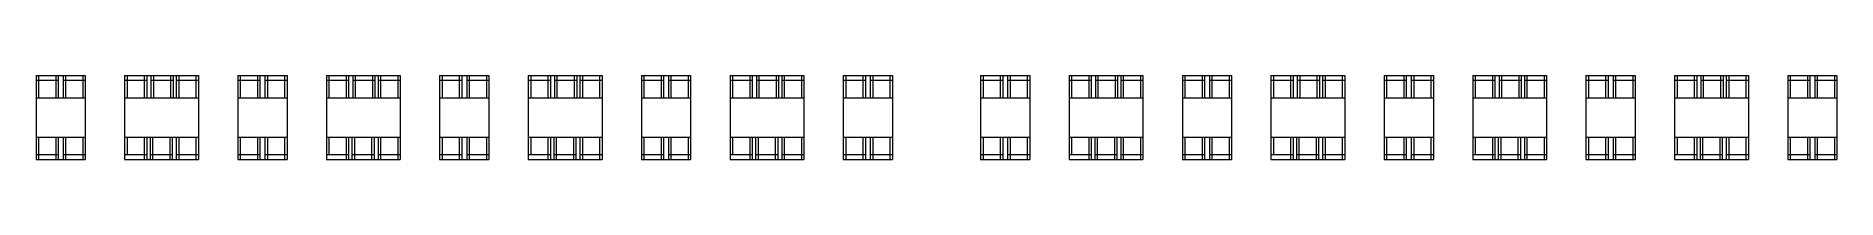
# Model space of a CAD drawing. Header units: inches. Extents: x 101 to 668, y -217 to 99.
# Drawn here: x 189.47 to 226.06, y 0.05 to 1.75 of the extents above; entities that cross this region are included whole.
import ezdxf

# ---------------------------------------------------------------- set-up
doc = ezdxf.new("R2010")
doc.units = ezdxf.units.IN
doc.header["$MEASUREMENT"] = 0
doc.layers.add('FUR', color=1, linetype='Continuous', lineweight=15)

msp = doc.modelspace()

# ---------------------------------------------------------------- linework, layer by layer
msp.add_line((193.56526, 0.04938), (193.56526, 0.04938))
at = {"layer": 'FUR', "lineweight": 20}
for p, q in [((189.46526, 1.74938), (189.46526, 1.29938)), ((189.46526, 1.74938), (189.91526, 1.74938)), ((189.46526, 1.74938), (190.46526, 1.74938)), ((189.91526, 1.64938), (189.46526, 1.64938)), ((189.46526, 1.49938), (189.46526, 1.29938)), ((189.51526, 1.74938), (189.51526, 1.29938)), ((189.86526, 1.74938), (189.86526, 1.29938)), ((189.91526, 1.74938), (189.91526, 1.29938)), ((190.01526, 1.74938), (190.46526, 1.74938)), ((190.01526, 1.74938), (190.01526, 1.29938)), ((190.46526, 1.64938), (190.01526, 1.64938)), ((190.01526, 1.49938), (190.01526, 1.29938)), ((190.06526, 1.74938), (190.06526, 1.29938)), ((190.41526, 1.74938), (190.41526, 1.29938)), ((190.46526, 1.74938), (190.46526, 1.29938)), ((190.46526, 1.74938), (190.46526, 0.49938)), ((191.26526, 1.74938), (191.26526, 0.49938)), ((191.26526, 1.74938), (191.26526, 1.29938)), ((191.26526, 1.74938), (191.71526, 1.74938)), ((191.26526, 1.74938), (192.76526, 1.74938)), ((191.71526, 1.64938), (191.26526, 1.64938)), ((191.26526, 1.49938), (191.26526, 1.29938)), ((191.31526, 1.74938), (191.31526, 1.29938)), ((191.66526, 1.74938), (191.66526, 1.29938)), ((191.71526, 1.74938), (191.71526, 1.29938)), ((191.7999, 1.74938), (191.7999, 1.29938)), ((192.2499, 1.64938), (191.7999, 1.64938)), ((191.7999, 1.49938), (191.7999, 1.29938)), ((191.8499, 1.74938), (191.8499, 1.29938)), ((191.91526, 1.74938), (192.36526, 1.74938)), ((192.1999, 1.74938), (192.1999, 1.29938)), ((192.2499, 1.74938), (192.2499, 1.29938)), ((192.31526, 1.74938), (192.31526, 1.29938)), ((192.76526, 1.64938), (192.31526, 1.64938)), ((192.36526, 1.74938), (192.36526, 1.29938)), ((192.71526, 1.74938), (192.71526, 1.29938)), ((192.76526, 1.74938), (192.76526, 0.04938)), ((192.76526, 1.74938), (192.76526, 1.29938)), ((193.56526, 1.74938), (193.56526, 0.04938)), ((193.56526, 1.74938), (194.01526, 1.74938)), ((193.56526, 1.74938), (194.56526, 1.74938)), ((194.01526, 1.64938), (193.56526, 1.64938)), ((193.61526, 1.74938), (193.61526, 1.29938)), ((193.96526, 1.74938), (193.96526, 1.29938)), ((194.01526, 1.74938), (194.01526, 1.29938)), ((194.11526, 1.74938), (194.56526, 1.74938)), ((194.11526, 1.74938), (194.11526, 1.29938)), ((194.56526, 1.64938), (194.11526, 1.64938)), ((194.11526, 1.49938), (194.11526, 1.29938)), ((194.16526, 1.74938), (194.16526, 1.29938)), ((194.51526, 1.74938), (194.51526, 1.29938)), ((194.56526, 1.74938), (194.56526, 1.29938)), ((194.56526, 1.74938), (194.56526, 0.49938)), ((195.36526, 1.74938), (195.36526, 0.49938)), ((195.36526, 1.74938), (195.36526, 1.29938)), ((195.36526, 1.74938), (195.81526, 1.74938)), ((195.36526, 1.74938), (196.86526, 1.74938)), ((195.81526, 1.64938), (195.36526, 1.64938)), ((195.36526, 1.49938), (195.36526, 1.29938)), ((195.41526, 1.74938), (195.41526, 1.29938)), ((195.76526, 1.74938), (195.76526, 1.29938)), ((195.81526, 1.74938), (195.81526, 1.29938)), ((195.8999, 1.74938), (195.8999, 1.29938)), ((196.3499, 1.64938), (195.8999, 1.64938)), ((195.8999, 1.49938), (195.8999, 1.29938)), ((195.9499, 1.74938), (195.9499, 1.29938)), ((196.01526, 1.74938), (196.46526, 1.74938)), ((196.2999, 1.74938), (196.2999, 1.29938)), ((196.3499, 1.74938), (196.3499, 1.29938)), ((196.41526, 1.74938), (196.41526, 1.29938)), ((196.86526, 1.64938), (196.41526, 1.64938)), ((196.46526, 1.74938), (196.46526, 1.29938)), ((196.81526, 1.74938), (196.81526, 1.29938)), ((196.86526, 1.74938), (196.86526, 0.04938)), ((196.86526, 1.74938), (196.86526, 1.29938)), ((197.66526, 1.74938), (197.66526, 0.04938)), ((197.66526, 1.74938), (198.11526, 1.74938)), ((197.66526, 1.74938), (198.66526, 1.74938)), ((198.11526, 1.64938), (197.66526, 1.64938)), ((197.71526, 1.74938), (197.71526, 1.29938)), ((198.06526, 1.74938), (198.06526, 1.29938)), ((198.11526, 1.74938), (198.11526, 1.29938)), ((198.21526, 1.74938), (198.66526, 1.74938)), ((198.21526, 1.74938), (198.21526, 1.29938)), ((198.66526, 1.64938), (198.21526, 1.64938)), ((198.21526, 1.49938), (198.21526, 1.29938)), ((198.26526, 1.74938), (198.26526, 1.29938)), ((198.61526, 1.74938), (198.61526, 1.29938)), ((198.66526, 1.74938), (198.66526, 1.29938)), ((198.66526, 1.74938), (198.66526, 0.49938)), ((199.46526, 1.74938), (199.46526, 0.49938)), ((199.46526, 1.74938), (199.46526, 1.29938)), ((199.46526, 1.74938), (199.91526, 1.74938)), ((199.46526, 1.74938), (200.96526, 1.74938)), ((199.91526, 1.64938), (199.46526, 1.64938)), ((199.46526, 1.49938), (199.46526, 1.29938)), ((199.51526, 1.74938), (199.51526, 1.29938)), ((199.86526, 1.74938), (199.86526, 1.29938)), ((199.91526, 1.74938), (199.91526, 1.29938)), ((199.9999, 1.74938), (199.9999, 1.29938)), ((200.4499, 1.64938), (199.9999, 1.64938)), ((199.9999, 1.49938), (199.9999, 1.29938)), ((200.0499, 1.74938), (200.0499, 1.29938)), ((200.11526, 1.74938), (200.56526, 1.74938)), ((200.3999, 1.74938), (200.3999, 1.29938)), ((200.4499, 1.74938), (200.4499, 1.29938)), ((200.51526, 1.74938), (200.51526, 1.29938)), ((200.96526, 1.64938), (200.51526, 1.64938)), ((200.56526, 1.74938), (200.56526, 1.29938)), ((200.91526, 1.74938), (200.91526, 1.29938)), ((200.96526, 1.74938), (200.96526, 0.04938)), ((200.96526, 1.74938), (200.96526, 1.29938)), ((201.76525, 1.74938), (202.21525, 1.74938)), ((201.76525, 1.74938), (202.76525, 1.74938)), ((202.21525, 1.64938), (201.76525, 1.64938)), ((201.76526, 1.74938), (201.76526, 0.04938)), ((201.81525, 1.74938), (201.81525, 1.29938)), ((202.16525, 1.74938), (202.16525, 1.29938)), ((202.21525, 1.74938), (202.21525, 1.29938)), ((202.31525, 1.74938), (202.76525, 1.74938)), ((202.31525, 1.74938), (202.31525, 1.29938)), ((202.76525, 1.64938), (202.31525, 1.64938)), ((202.31525, 1.49938), (202.31525, 1.29938)), ((202.36525, 1.74938), (202.36525, 1.29938)), ((202.71525, 1.74938), (202.71525, 1.29938)), ((202.76525, 1.74938), (202.76525, 1.29938)), ((202.76525, 1.74938), (202.76525, 0.49938)), ((203.56525, 1.74938), (203.56525, 0.49938)), ((203.56525, 1.74938), (203.56525, 1.29938)), ((203.56525, 1.74938), (204.01525, 1.74938)), ((203.56525, 1.74938), (205.06525, 1.74938)), ((204.01525, 1.64938), (203.56525, 1.64938)), ((203.56525, 1.49938), (203.56525, 1.29938)), ((203.61525, 1.74938), (203.61525, 1.29938)), ((203.96525, 1.74938), (203.96525, 1.29938)), ((204.01525, 1.74938), (204.01525, 1.29938)), ((204.0999, 1.74938), (204.0999, 1.29938)), ((204.5499, 1.64938), (204.0999, 1.64938)), ((204.0999, 1.49938), (204.0999, 1.29938)), ((204.1499, 1.74938), (204.1499, 1.29938)), ((204.21525, 1.74938), (204.66525, 1.74938)), ((204.4999, 1.74938), (204.4999, 1.29938)), ((204.5499, 1.74938), (204.5499, 1.29938)), ((204.61525, 1.74938), (204.61525, 1.29938)), ((205.06525, 1.64938), (204.61525, 1.64938)), ((204.66525, 1.74938), (204.66525, 1.29938)), ((205.01525, 1.74938), (205.01525, 1.29938)), ((205.06525, 1.74938), (205.06525, 0.04938)), ((205.06525, 1.74938), (205.06525, 1.29938)), ((205.86525, 1.74938), (205.86525, 0.04938)), ((205.86525, 1.74938), (206.31525, 1.74938)), ((205.86525, 1.74938), (206.86525, 1.74938)), ((205.86525, 1.74938), (206.31525, 1.74938)), ((205.86525, 1.74938), (206.86525, 1.74938)), ((206.31525, 1.64938), (205.86525, 1.64938)), ((206.31525, 1.64938), (205.86525, 1.64938)), ((205.86526, 1.74938), (205.86526, 0.04938)), ((205.86526, 1.74938), (205.86526, 0.04938)), ((205.91525, 1.74938), (205.91525, 1.29938)), ((205.91525, 1.74938), (205.91525, 1.29938)), ((206.26525, 1.74938), (206.26525, 1.29938)), ((206.26525, 1.74938), (206.26525, 1.29938)), ((206.31525, 1.74938), (206.31525, 1.29938)), ((206.31525, 1.74938), (206.31525, 1.29938)), ((206.41525, 1.74938), (206.86525, 1.74938)), ((206.41525, 1.74938), (206.41525, 1.29938)), ((206.41525, 1.74938), (206.86525, 1.74938)), ((206.41525, 1.74938), (206.41525, 1.29938)), ((206.86525, 1.64938), (206.41525, 1.64938)), ((206.86525, 1.64938), (206.41525, 1.64938)), ((206.41525, 1.49938), (206.41525, 1.29938)), ((206.41525, 1.49938), (206.41525, 1.29938)), ((206.46525, 1.74938), (206.46525, 1.29938)), ((206.46525, 1.74938), (206.46525, 1.29938)), ((206.81525, 1.74938), (206.81525, 1.29938)), ((206.81525, 1.74938), (206.81525, 1.29938)), ((206.86525, 1.74938), (206.86525, 1.29938)), ((206.86525, 1.74938), (206.86525, 0.49938)), ((206.86525, 1.74938), (206.86525, 1.29938)), ((206.86525, 1.74938), (206.86525, 0.49938)), ((208.65526, 1.74938), (208.65526, 0.04938)), ((208.65526, 1.74938), (209.10526, 1.74938)), ((208.65526, 1.74938), (209.65526, 1.74938)), ((208.65526, 1.74938), (208.65526, 0.04938)), ((208.65526, 1.74938), (209.10526, 1.74938)), ((208.65526, 1.74938), (209.65526, 1.74938)), ((209.10526, 1.64938), (208.65526, 1.64938)), ((209.10526, 1.64938), (208.65526, 1.64938)), ((208.70526, 1.74938), (208.70526, 1.29938)), ((208.70526, 1.74938), (208.70526, 1.29938)), ((209.05526, 1.74938), (209.05526, 1.29938)), ((209.05526, 1.74938), (209.05526, 1.29938)), ((209.10526, 1.74938), (209.10526, 1.29938)), ((209.10526, 1.74938), (209.10526, 1.29938)), ((209.20526, 1.74938), (209.65526, 1.74938)), ((209.20526, 1.74938), (209.20526, 1.29938)), ((209.20526, 1.74938), (209.65526, 1.74938)), ((209.20526, 1.74938), (209.20526, 1.29938)), ((209.65526, 1.64938), (209.20526, 1.64938)), ((209.65526, 1.64938), (209.20526, 1.64938)), ((209.20526, 1.49938), (209.20526, 1.29938)), ((209.20526, 1.49938), (209.20526, 1.29938)), ((209.25526, 1.74938), (209.25526, 1.29938)), ((209.25526, 1.74938), (209.25526, 1.29938)), ((209.60526, 1.74938), (209.60526, 1.29938)), ((209.60526, 1.74938), (209.60526, 1.29938)), ((209.65526, 1.74938), (209.65526, 1.29938)), ((209.65526, 1.74938), (209.65526, 0.49938)), ((209.65526, 1.74938), (209.65526, 1.29938)), ((209.65526, 1.74938), (209.65526, 0.49938)), ((210.45526, 1.74938), (210.45526, 0.49938)), ((210.45526, 1.74938), (210.45526, 1.29938)), ((210.45526, 1.74938), (210.90526, 1.74938)), ((210.45526, 1.74938), (211.95526, 1.74938)), ((210.90526, 1.64938), (210.45526, 1.64938)), ((210.45526, 1.49938), (210.45526, 1.29938)), ((210.50526, 1.74938), (210.50526, 1.29938)), ((210.85526, 1.74938), (210.85526, 1.29938)), ((210.90526, 1.74938), (210.90526, 1.29938)), ((210.9899, 1.74938), (210.9899, 1.29938)), ((211.4399, 1.64938), (210.9899, 1.64938)), ((210.9899, 1.49938), (210.9899, 1.29938)), ((211.0399, 1.74938), (211.0399, 1.29938)), ((211.10526, 1.74938), (211.55526, 1.74938)), ((211.3899, 1.74938), (211.3899, 1.29938)), ((211.4399, 1.74938), (211.4399, 1.29938)), ((211.50526, 1.74938), (211.50526, 1.29938)), ((211.95526, 1.64938), (211.50526, 1.64938)), ((211.55526, 1.74938), (211.55526, 1.29938)), ((211.90526, 1.74938), (211.90526, 1.29938)), ((211.95526, 1.74938), (211.95526, 0.04938)), ((211.95526, 1.74938), (211.95526, 1.29938)), ((212.75526, 1.74938), (212.75526, 0.04938)), ((212.75526, 1.74938), (213.20526, 1.74938)), ((212.75526, 1.74938), (213.75526, 1.74938)), ((212.75526, 1.74938), (212.75526, 0.04938)), ((212.75526, 1.74938), (213.20526, 1.74938)), ((212.75526, 1.74938), (213.75526, 1.74938)), ((213.20526, 1.64938), (212.75526, 1.64938)), ((213.20526, 1.64938), (212.75526, 1.64938)), ((212.80526, 1.74938), (212.80526, 1.29938)), ((212.80526, 1.74938), (212.80526, 1.29938)), ((213.15526, 1.74938), (213.15526, 1.29938)), ((213.15526, 1.74938), (213.15526, 1.29938)), ((213.20526, 1.74938), (213.20526, 1.29938)), ((213.20526, 1.74938), (213.20526, 1.29938)), ((213.30526, 1.74938), (213.75526, 1.74938)), ((213.30526, 1.74938), (213.30526, 1.29938)), ((213.30526, 1.74938), (213.75526, 1.74938)), ((213.30526, 1.74938), (213.30526, 1.29938)), ((213.75526, 1.64938), (213.30526, 1.64938)), ((213.75526, 1.64938), (213.30526, 1.64938)), ((213.30526, 1.49938), (213.30526, 1.29938)), ((213.30526, 1.49938), (213.30526, 1.29938)), ((213.35526, 1.74938), (213.35526, 1.29938)), ((213.35526, 1.74938), (213.35526, 1.29938)), ((213.70526, 1.74938), (213.70526, 1.29938)), ((213.70526, 1.74938), (213.70526, 1.29938)), ((213.75526, 1.74938), (213.75526, 1.29938)), ((213.75526, 1.74938), (213.75526, 0.49938)), ((213.75526, 1.74938), (213.75526, 1.29938)), ((213.75526, 1.74938), (213.75526, 0.49938)), ((214.55526, 1.74938), (214.55526, 0.49938)), ((214.55526, 1.74938), (214.55526, 1.29938)), ((214.55526, 1.74938), (215.00526, 1.74938)), ((214.55526, 1.74938), (216.05526, 1.74938)), ((215.00526, 1.64938), (214.55526, 1.64938)), ((214.55526, 1.49938), (214.55526, 1.29938)), ((214.60526, 1.74938), (214.60526, 1.29938)), ((214.95526, 1.74938), (214.95526, 1.29938)), ((215.00526, 1.74938), (215.00526, 1.29938)), ((215.0899, 1.74938), (215.0899, 1.29938)), ((215.5399, 1.64938), (215.0899, 1.64938)), ((215.0899, 1.49938), (215.0899, 1.29938)), ((215.1399, 1.74938), (215.1399, 1.29938)), ((215.20526, 1.74938), (215.65526, 1.74938)), ((215.4899, 1.74938), (215.4899, 1.29938)), ((215.5399, 1.74938), (215.5399, 1.29938)), ((215.60526, 1.74938), (215.60526, 1.29938)), ((216.05526, 1.64938), (215.60526, 1.64938)), ((215.65526, 1.74938), (215.65526, 1.29938)), ((216.00526, 1.74938), (216.00526, 1.29938)), ((216.05526, 1.74938), (216.05526, 0.04938)), ((216.05526, 1.74938), (216.05526, 1.29938)), ((216.85526, 1.74938), (216.85526, 0.04938)), ((216.85526, 1.74938), (217.30526, 1.74938)), ((216.85526, 1.74938), (217.85526, 1.74938)), ((216.85526, 1.74938), (216.85526, 0.04938)), ((216.85526, 1.74938), (217.30526, 1.74938)), ((216.85526, 1.74938), (217.85526, 1.74938)), ((217.30526, 1.64938), (216.85526, 1.64938)), ((217.30526, 1.64938), (216.85526, 1.64938)), ((216.90526, 1.74938), (216.90526, 1.29938)), ((216.90526, 1.74938), (216.90526, 1.29938)), ((217.25526, 1.74938), (217.25526, 1.29938)), ((217.25526, 1.74938), (217.25526, 1.29938)), ((217.30526, 1.74938), (217.30526, 1.29938)), ((217.30526, 1.74938), (217.30526, 1.29938)), ((217.40526, 1.74938), (217.85526, 1.74938)), ((217.40526, 1.74938), (217.40526, 1.29938)), ((217.40526, 1.74938), (217.85526, 1.74938)), ((217.40526, 1.74938), (217.40526, 1.29938)), ((217.85526, 1.64938), (217.40526, 1.64938)), ((217.85526, 1.64938), (217.40526, 1.64938)), ((217.40526, 1.49938), (217.40526, 1.29938)), ((217.40526, 1.49938), (217.40526, 1.29938)), ((217.45526, 1.74938), (217.45526, 1.29938)), ((217.45526, 1.74938), (217.45526, 1.29938)), ((217.80526, 1.74938), (217.80526, 1.29938)), ((217.80526, 1.74938), (217.80526, 1.29938)), ((217.85526, 1.74938), (217.85526, 1.29938)), ((217.85526, 1.74938), (217.85526, 0.49938)), ((217.85526, 1.74938), (217.85526, 1.29938)), ((217.85526, 1.74938), (217.85526, 0.49938)), ((218.65526, 1.74938), (218.65526, 0.49938)), ((218.65526, 1.74938), (218.65526, 1.29938)), ((218.65526, 1.74938), (219.10526, 1.74938)), ((218.65526, 1.74938), (220.15526, 1.74938)), ((219.10526, 1.64938), (218.65526, 1.64938)), ((218.65526, 1.49938), (218.65526, 1.29938)), ((218.70526, 1.74938), (218.70526, 1.29938)), ((219.05526, 1.74938), (219.05526, 1.29938)), ((219.10526, 1.74938), (219.10526, 1.29938)), ((219.1899, 1.74938), (219.1899, 1.29938)), ((219.6399, 1.64938), (219.1899, 1.64938)), ((219.1899, 1.49938), (219.1899, 1.29938)), ((219.2399, 1.74938), (219.2399, 1.29938)), ((219.30526, 1.74938), (219.75526, 1.74938)), ((219.5899, 1.74938), (219.5899, 1.29938)), ((219.6399, 1.74938), (219.6399, 1.29938)), ((219.70526, 1.74938), (219.70526, 1.29938)), ((220.15526, 1.64938), (219.70526, 1.64938)), ((219.75526, 1.74938), (219.75526, 1.29938)), ((220.10526, 1.74938), (220.10526, 1.29938)), ((220.15526, 1.74938), (220.15526, 0.04938)), ((220.15526, 1.74938), (220.15526, 1.29938)), ((220.95526, 1.74938), (220.95526, 0.04938)), ((220.95526, 1.74938), (221.40526, 1.74938)), ((220.95526, 1.74938), (221.95526, 1.74938)), ((220.95526, 1.74938), (220.95526, 0.04938)), ((220.95526, 1.74938), (221.40526, 1.74938)), ((220.95526, 1.74938), (221.95526, 1.74938)), ((221.40526, 1.64938), (220.95526, 1.64938)), ((221.40526, 1.64938), (220.95526, 1.64938)), ((221.00526, 1.74938), (221.00526, 1.29938)), ((221.00526, 1.74938), (221.00526, 1.29938)), ((221.35526, 1.74938), (221.35526, 1.29938)), ((221.35526, 1.74938), (221.35526, 1.29938)), ((221.40526, 1.74938), (221.40526, 1.29938)), ((221.40526, 1.74938), (221.40526, 1.29938)), ((221.50526, 1.74938), (221.95526, 1.74938)), ((221.50526, 1.74938), (221.50526, 1.29938)), ((221.50526, 1.74938), (221.95526, 1.74938)), ((221.50526, 1.74938), (221.50526, 1.29938)), ((221.95526, 1.64938), (221.50526, 1.64938)), ((221.95526, 1.64938), (221.50526, 1.64938)), ((221.50526, 1.49938), (221.50526, 1.29938)), ((221.50526, 1.49938), (221.50526, 1.29938)), ((221.55526, 1.74938), (221.55526, 1.29938)), ((221.55526, 1.74938), (221.55526, 1.29938)), ((221.90526, 1.74938), (221.90526, 1.29938)), ((221.90526, 1.74938), (221.90526, 1.29938)), ((221.95526, 1.74938), (221.95526, 1.29938)), ((221.95526, 1.74938), (221.95526, 0.49938)), ((221.95526, 1.74938), (221.95526, 1.29938)), ((221.95526, 1.74938), (221.95526, 0.49938)), ((222.75526, 1.74938), (222.75526, 0.49938)), ((222.75526, 1.74938), (222.75526, 1.29938)), ((222.75526, 1.74938), (223.20526, 1.74938)), ((222.75526, 1.74938), (224.25526, 1.74938)), ((223.20526, 1.64938), (222.75526, 1.64938)), ((222.75526, 1.49938), (222.75526, 1.29938)), ((222.80526, 1.74938), (222.80526, 1.29938)), ((223.15526, 1.74938), (223.15526, 1.29938)), ((223.20526, 1.74938), (223.20526, 1.29938)), ((223.2899, 1.74938), (223.2899, 1.29938)), ((223.7399, 1.64938), (223.2899, 1.64938)), ((223.2899, 1.49938), (223.2899, 1.29938)), ((223.3399, 1.74938), (223.3399, 1.29938)), ((223.40526, 1.74938), (223.85526, 1.74938)), ((223.6899, 1.74938), (223.6899, 1.29938)), ((223.7399, 1.74938), (223.7399, 1.29938)), ((223.80526, 1.74938), (223.80526, 1.29938)), ((224.25526, 1.64938), (223.80526, 1.64938)), ((223.85526, 1.74938), (223.85526, 1.29938)), ((224.20526, 1.74938), (224.20526, 1.29938)), ((224.25526, 1.74938), (224.25526, 0.04938)), ((224.25526, 1.74938), (224.25526, 1.29938)), ((225.05526, 1.74938), (225.05526, 0.04938)), ((225.05526, 1.74938), (225.50526, 1.74938)), ((225.05526, 1.74938), (226.05526, 1.74938)), ((225.05526, 1.74938), (225.05526, 0.04938)), ((225.05526, 1.74938), (225.50526, 1.74938)), ((225.05526, 1.74938), (226.05526, 1.74938)), ((225.50526, 1.64938), (225.05526, 1.64938)), ((225.50526, 1.64938), (225.05526, 1.64938)), ((225.10526, 1.74938), (225.10526, 1.29938)), ((225.10526, 1.74938), (225.10526, 1.29938)), ((225.45526, 1.74938), (225.45526, 1.29938)), ((225.45526, 1.74938), (225.45526, 1.29938)), ((225.50526, 1.74938), (225.50526, 1.29938)), ((225.50526, 1.74938), (225.50526, 1.29938)), ((225.60526, 1.74938), (226.05526, 1.74938)), ((225.60526, 1.74938), (225.60526, 1.29938)), ((225.60526, 1.74938), (226.05526, 1.74938)), ((225.60526, 1.74938), (225.60526, 1.29938)), ((226.05526, 1.64938), (225.60526, 1.64938)), ((226.05526, 1.64938), (225.60526, 1.64938)), ((225.60526, 1.49938), (225.60526, 1.29938)), ((225.60526, 1.49938), (225.60526, 1.29938)), ((225.65526, 1.74938), (225.65526, 1.29938)), ((225.65526, 1.74938), (225.65526, 1.29938)), ((226.00526, 1.74938), (226.00526, 1.29938)), ((226.00526, 1.74938), (226.00526, 1.29938)), ((226.05526, 1.74938), (226.05526, 1.29938)), ((226.05526, 1.74938), (226.05526, 0.49938)), ((226.05526, 1.74938), (226.05526, 1.29938)), ((226.05526, 1.74938), (226.05526, 0.49938)), ((189.46526, 1.29938), (190.01526, 1.29938)), ((189.46526, 1.29938), (189.46526, 0.49938)), ((190.01526, 1.29938), (190.46526, 1.29938)), ((191.26526, 1.29938), (191.7999, 1.29938)), ((191.26526, 1.29938), (191.26526, 0.49938)), ((191.7999, 1.29938), (192.31526, 1.29938)), ((192.31526, 1.29938), (192.76526, 1.29938)), ((193.56526, 1.29938), (194.11526, 1.29938)), ((194.11526, 1.29938), (194.56526, 1.29938)), ((195.36526, 1.29938), (195.8999, 1.29938)), ((195.36526, 1.29938), (195.36526, 0.49938)), ((195.8999, 1.29938), (196.41526, 1.29938)), ((196.41526, 1.29938), (196.86526, 1.29938)), ((197.66526, 1.29938), (198.21526, 1.29938)), ((198.21526, 1.29938), (198.66526, 1.29938)), ((199.46526, 1.29938), (199.9999, 1.29938)), ((199.46526, 1.29938), (199.46526, 0.49938)), ((199.9999, 1.29938), (200.51526, 1.29938)), ((200.51526, 1.29938), (200.96526, 1.29938)), ((201.76525, 1.29938), (202.31525, 1.29938)), ((202.31525, 1.29938), (202.76525, 1.29938)), ((203.56525, 1.29938), (204.0999, 1.29938)), ((203.56525, 1.29938), (203.56525, 0.49938)), ((204.0999, 1.29938), (204.61525, 1.29938)), ((204.61525, 1.29938), (205.06525, 1.29938)), ((205.86525, 1.29938), (206.41525, 1.29938)), ((205.86525, 1.29938), (206.41525, 1.29938)), ((206.41525, 1.29938), (206.86525, 1.29938)), ((206.41525, 1.29938), (206.86525, 1.29938)), ((208.65526, 1.29938), (209.20526, 1.29938)), ((208.65526, 1.29938), (209.20526, 1.29938)), ((209.20526, 1.29938), (209.65526, 1.29938)), ((209.20526, 1.29938), (209.65526, 1.29938)), ((210.45526, 1.29938), (210.9899, 1.29938)), ((210.45526, 1.29938), (210.45526, 0.49938)), ((210.9899, 1.29938), (211.50526, 1.29938)), ((211.50526, 1.29938), (211.95526, 1.29938)), ((212.75526, 1.29938), (213.30526, 1.29938)), ((212.75526, 1.29938), (213.30526, 1.29938)), ((213.30526, 1.29938), (213.75526, 1.29938)), ((213.30526, 1.29938), (213.75526, 1.29938)), ((214.55526, 1.29938), (215.0899, 1.29938)), ((214.55526, 1.29938), (214.55526, 0.49938)), ((215.0899, 1.29938), (215.60526, 1.29938)), ((215.60526, 1.29938), (216.05526, 1.29938)), ((216.85526, 1.29938), (217.40526, 1.29938)), ((216.85526, 1.29938), (217.40526, 1.29938)), ((217.40526, 1.29938), (217.85526, 1.29938)), ((217.40526, 1.29938), (217.85526, 1.29938)), ((218.65526, 1.29938), (219.1899, 1.29938)), ((218.65526, 1.29938), (218.65526, 0.49938)), ((219.1899, 1.29938), (219.70526, 1.29938)), ((219.70526, 1.29938), (220.15526, 1.29938)), ((220.95526, 1.29938), (221.50526, 1.29938)), ((220.95526, 1.29938), (221.50526, 1.29938)), ((221.50526, 1.29938), (221.95526, 1.29938)), ((221.50526, 1.29938), (221.95526, 1.29938)), ((222.75526, 1.29938), (223.2899, 1.29938)), ((222.75526, 1.29938), (222.75526, 0.49938)), ((223.2899, 1.29938), (223.80526, 1.29938)), ((223.80526, 1.29938), (224.25526, 1.29938)), ((225.05526, 1.29938), (225.60526, 1.29938)), ((225.05526, 1.29938), (225.60526, 1.29938)), ((225.60526, 1.29938), (226.05526, 1.29938)), ((225.60526, 1.29938), (226.05526, 1.29938)), ((189.46526, 0.49938), (190.01526, 0.49938)), ((189.46526, 0.49938), (189.46526, 0.04938)), ((189.51526, 0.49938), (189.51526, 0.04938)), ((189.86526, 0.49938), (189.86526, 0.04938)), ((189.91526, 0.49938), (189.91526, 0.04938)), ((190.01526, 0.49938), (190.46526, 0.49938)), ((190.01526, 0.49938), (190.01526, 0.04938)), ((190.06526, 0.49938), (190.06526, 0.04938)), ((190.41526, 0.49938), (190.41526, 0.04938)), ((190.46526, 0.49938), (190.46526, 0.04938)), ((190.46526, 0.49938), (190.46526, 0.04938)), ((191.26526, 0.49938), (191.78447, 0.49938)), ((191.26526, 0.49938), (191.26526, 0.04938)), ((191.31526, 0.49938), (191.31526, 0.14938)), ((191.66526, 0.49938), (191.66526, 0.04938)), ((191.71526, 0.49938), (191.71526, 0.04938)), ((191.78447, 0.49938), (192.31526, 0.49938)), ((191.78447, 0.49938), (191.78447, 0.04938)), ((191.83447, 0.49938), (191.83447, 0.04938)), ((192.18447, 0.49938), (192.18447, 0.04938)), ((192.23447, 0.49938), (192.23447, 0.04938)), ((192.31526, 0.49938), (192.76526, 0.49938)), ((192.31526, 0.49938), (192.31526, 0.04938)), ((192.36526, 0.49938), (192.36526, 0.04938)), ((192.71526, 0.49938), (192.71526, 0.04938)), ((192.76526, 0.49938), (192.76526, 0.04938)), ((193.56526, 0.49938), (194.11526, 0.49938)), ((193.61526, 0.49938), (193.61526, 0.04938)), ((193.96526, 0.49938), (193.96526, 0.04938)), ((194.01526, 0.49938), (194.01526, 0.04938)), ((194.11526, 0.49938), (194.56526, 0.49938)), ((194.11526, 0.49938), (194.11526, 0.04938)), ((194.16526, 0.49938), (194.16526, 0.04938)), ((194.51526, 0.49938), (194.51526, 0.04938)), ((194.56526, 0.49938), (194.56526, 0.04938)), ((194.56526, 0.49938), (194.56526, 0.04938)), ((195.36526, 0.49938), (195.88447, 0.49938)), ((195.36526, 0.49938), (195.36526, 0.04938)), ((195.41526, 0.49938), (195.41526, 0.14938)), ((195.76526, 0.49938), (195.76526, 0.04938)), ((195.81526, 0.49938), (195.81526, 0.04938)), ((195.88447, 0.49938), (196.41526, 0.49938)), ((195.88447, 0.49938), (195.88447, 0.04938)), ((195.93447, 0.49938), (195.93447, 0.04938)), ((196.28447, 0.49938), (196.28447, 0.04938)), ((196.33447, 0.49938), (196.33447, 0.04938)), ((196.41526, 0.49938), (196.86526, 0.49938)), ((196.41526, 0.49938), (196.41526, 0.04938)), ((196.46526, 0.49938), (196.46526, 0.04938)), ((196.81526, 0.49938), (196.81526, 0.04938)), ((196.86526, 0.49938), (196.86526, 0.04938)), ((197.66526, 0.49938), (198.21526, 0.49938)), ((197.71526, 0.49938), (197.71526, 0.04938)), ((198.06526, 0.49938), (198.06526, 0.04938)), ((198.11526, 0.49938), (198.11526, 0.04938)), ((198.21526, 0.49938), (198.66526, 0.49938)), ((198.21526, 0.49938), (198.21526, 0.04938)), ((198.26526, 0.49938), (198.26526, 0.04938)), ((198.61526, 0.49938), (198.61526, 0.04938)), ((198.66526, 0.49938), (198.66526, 0.04938)), ((198.66526, 0.49938), (198.66526, 0.04938)), ((199.46526, 0.49938), (199.98447, 0.49938)), ((199.46526, 0.49938), (199.46526, 0.04938)), ((199.51526, 0.49938), (199.51526, 0.14938)), ((199.86526, 0.49938), (199.86526, 0.04938)), ((199.91526, 0.49938), (199.91526, 0.04938)), ((199.98447, 0.49938), (200.51526, 0.49938)), ((199.98447, 0.49938), (199.98447, 0.04938)), ((200.03447, 0.49938), (200.03447, 0.04938)), ((200.38447, 0.49938), (200.38447, 0.04938)), ((200.43447, 0.49938), (200.43447, 0.04938)), ((200.51526, 0.49938), (200.96526, 0.49938)), ((200.51526, 0.49938), (200.51526, 0.04938)), ((200.56526, 0.49938), (200.56526, 0.04938)), ((200.91526, 0.49938), (200.91526, 0.04938)), ((200.96526, 0.49938), (200.96526, 0.04938)), ((201.76525, 0.49938), (202.31525, 0.49938)), ((201.81525, 0.49938), (201.81525, 0.04938)), ((202.16525, 0.49938), (202.16525, 0.04938)), ((202.21525, 0.49938), (202.21525, 0.04938)), ((202.31525, 0.49938), (202.76525, 0.49938)), ((202.31525, 0.49938), (202.31525, 0.04938)), ((202.36525, 0.49938), (202.36525, 0.04938)), ((202.71525, 0.49938), (202.71525, 0.04938)), ((202.76525, 0.49938), (202.76525, 0.04938)), ((202.76525, 0.49938), (202.76525, 0.04938)), ((203.56525, 0.49938), (204.08447, 0.49938)), ((203.56525, 0.49938), (203.56525, 0.04938)), ((203.61525, 0.49938), (203.61525, 0.14938)), ((203.96525, 0.49938), (203.96525, 0.04938)), ((204.01525, 0.49938), (204.01525, 0.04938)), ((204.08447, 0.49938), (204.61525, 0.49938)), ((204.08447, 0.49938), (204.08447, 0.04938)), ((204.13447, 0.49938), (204.13447, 0.04938)), ((204.48447, 0.49938), (204.48447, 0.04938)), ((204.53447, 0.49938), (204.53447, 0.04938)), ((204.61525, 0.49938), (205.06525, 0.49938)), ((204.61525, 0.49938), (204.61525, 0.04938)), ((204.66525, 0.49938), (204.66525, 0.04938)), ((205.01525, 0.49938), (205.01525, 0.04938)), ((205.06525, 0.49938), (205.06525, 0.04938)), ((205.86525, 0.49938), (206.41525, 0.49938)), ((205.86525, 0.49938), (206.41525, 0.49938)), ((205.91525, 0.49938), (205.91525, 0.04938)), ((205.91525, 0.49938), (205.91525, 0.04938)), ((206.26525, 0.49938), (206.26525, 0.04938)), ((206.26525, 0.49938), (206.26525, 0.04938)), ((206.31525, 0.49938), (206.31525, 0.04938)), ((206.31525, 0.49938), (206.31525, 0.04938)), ((206.41525, 0.49938), (206.86525, 0.49938)), ((206.41525, 0.49938), (206.41525, 0.04938)), ((206.41525, 0.49938), (206.86525, 0.49938)), ((206.41525, 0.49938), (206.41525, 0.04938)), ((206.46525, 0.49938), (206.46525, 0.04938)), ((206.46525, 0.49938), (206.46525, 0.04938)), ((206.81525, 0.49938), (206.81525, 0.04938)), ((206.81525, 0.49938), (206.81525, 0.04938)), ((206.86525, 0.49938), (206.86525, 0.04938)), ((206.86525, 0.49938), (206.86525, 0.04938)), ((206.86525, 0.49938), (206.86525, 0.04938)), ((206.86525, 0.49938), (206.86525, 0.04938)), ((208.65526, 0.49938), (209.20526, 0.49938)), ((208.65526, 0.49938), (209.20526, 0.49938)), ((208.70526, 0.49938), (208.70526, 0.04938)), ((208.70526, 0.49938), (208.70526, 0.04938)), ((209.05526, 0.49938), (209.05526, 0.04938)), ((209.05526, 0.49938), (209.05526, 0.04938)), ((209.10526, 0.49938), (209.10526, 0.04938)), ((209.10526, 0.49938), (209.10526, 0.04938)), ((209.20526, 0.49938), (209.65526, 0.49938)), ((209.20526, 0.49938), (209.20526, 0.04938)), ((209.20526, 0.49938), (209.65526, 0.49938)), ((209.20526, 0.49938), (209.20526, 0.04938)), ((209.25526, 0.49938), (209.25526, 0.04938)), ((209.25526, 0.49938), (209.25526, 0.04938)), ((209.60526, 0.49938), (209.60526, 0.04938)), ((209.60526, 0.49938), (209.60526, 0.04938)), ((209.65526, 0.49938), (209.65526, 0.04938)), ((209.65526, 0.49938), (209.65526, 0.04938)), ((209.65526, 0.49938), (209.65526, 0.04938)), ((209.65526, 0.49938), (209.65526, 0.04938)), ((210.45526, 0.49938), (210.45526, 0.04938)), ((210.45526, 0.49938), (210.97447, 0.49938)), ((210.45526, 0.49938), (210.45526, 0.04938)), ((210.50526, 0.49938), (210.50526, 0.14938)), ((210.85526, 0.49938), (210.85526, 0.04938)), ((210.90526, 0.49938), (210.90526, 0.04938)), ((210.97447, 0.49938), (211.50526, 0.49938)), ((210.97447, 0.49938), (210.97447, 0.04938)), ((211.02447, 0.49938), (211.02447, 0.04938)), ((211.37447, 0.49938), (211.37447, 0.04938)), ((211.42447, 0.49938), (211.42447, 0.04938)), ((211.50526, 0.49938), (211.95526, 0.49938)), ((211.50526, 0.49938), (211.50526, 0.04938)), ((211.55526, 0.49938), (211.55526, 0.04938)), ((211.90526, 0.49938), (211.90526, 0.04938)), ((211.95526, 0.49938), (211.95526, 0.04938)), ((212.75526, 0.49938), (213.30526, 0.49938)), ((212.75526, 0.49938), (213.30526, 0.49938)), ((212.80526, 0.49938), (212.80526, 0.04938)), ((212.80526, 0.49938), (212.80526, 0.04938)), ((213.15526, 0.49938), (213.15526, 0.04938)), ((213.15526, 0.49938), (213.15526, 0.04938)), ((213.20526, 0.49938), (213.20526, 0.04938)), ((213.20526, 0.49938), (213.20526, 0.04938)), ((213.30526, 0.49938), (213.75526, 0.49938)), ((213.30526, 0.49938), (213.30526, 0.04938)), ((213.30526, 0.49938), (213.75526, 0.49938)), ((213.30526, 0.49938), (213.30526, 0.04938)), ((213.35526, 0.49938), (213.35526, 0.04938)), ((213.35526, 0.49938), (213.35526, 0.04938)), ((213.70526, 0.49938), (213.70526, 0.04938)), ((213.70526, 0.49938), (213.70526, 0.04938)), ((213.75526, 0.49938), (213.75526, 0.04938)), ((213.75526, 0.49938), (213.75526, 0.04938)), ((213.75526, 0.49938), (213.75526, 0.04938)), ((213.75526, 0.49938), (213.75526, 0.04938)), ((214.55526, 0.49938), (214.55526, 0.04938)), ((214.55526, 0.49938), (215.07447, 0.49938)), ((214.55526, 0.49938), (214.55526, 0.04938)), ((214.60526, 0.49938), (214.60526, 0.14938)), ((214.95526, 0.49938), (214.95526, 0.04938)), ((215.00526, 0.49938), (215.00526, 0.04938)), ((215.07447, 0.49938), (215.60526, 0.49938)), ((215.07447, 0.49938), (215.07447, 0.04938)), ((215.12447, 0.49938), (215.12447, 0.04938)), ((215.47447, 0.49938), (215.47447, 0.04938)), ((215.52447, 0.49938), (215.52447, 0.04938)), ((215.60526, 0.49938), (216.05526, 0.49938)), ((215.60526, 0.49938), (215.60526, 0.04938)), ((215.65526, 0.49938), (215.65526, 0.04938)), ((216.00526, 0.49938), (216.00526, 0.04938)), ((216.05526, 0.49938), (216.05526, 0.04938)), ((216.85526, 0.49938), (217.40526, 0.49938)), ((216.85526, 0.49938), (217.40526, 0.49938)), ((216.90526, 0.49938), (216.90526, 0.04938)), ((216.90526, 0.49938), (216.90526, 0.04938)), ((217.25526, 0.49938), (217.25526, 0.04938)), ((217.25526, 0.49938), (217.25526, 0.04938)), ((217.30526, 0.49938), (217.30526, 0.04938)), ((217.30526, 0.49938), (217.30526, 0.04938)), ((217.40526, 0.49938), (217.85526, 0.49938)), ((217.40526, 0.49938), (217.40526, 0.04938)), ((217.40526, 0.49938), (217.85526, 0.49938)), ((217.40526, 0.49938), (217.40526, 0.04938)), ((217.45526, 0.49938), (217.45526, 0.04938)), ((217.45526, 0.49938), (217.45526, 0.04938)), ((217.80526, 0.49938), (217.80526, 0.04938)), ((217.80526, 0.49938), (217.80526, 0.04938)), ((217.85526, 0.49938), (217.85526, 0.04938)), ((217.85526, 0.49938), (217.85526, 0.04938)), ((217.85526, 0.49938), (217.85526, 0.04938)), ((217.85526, 0.49938), (217.85526, 0.04938)), ((218.65526, 0.49938), (218.65526, 0.04938)), ((218.65526, 0.49938), (219.17447, 0.49938)), ((218.65526, 0.49938), (218.65526, 0.04938)), ((218.70526, 0.49938), (218.70526, 0.14938)), ((219.05526, 0.49938), (219.05526, 0.04938)), ((219.10526, 0.49938), (219.10526, 0.04938)), ((219.17447, 0.49938), (219.70526, 0.49938)), ((219.17447, 0.49938), (219.17447, 0.04938)), ((219.22447, 0.49938), (219.22447, 0.04938)), ((219.57447, 0.49938), (219.57447, 0.04938)), ((219.62447, 0.49938), (219.62447, 0.04938)), ((219.70526, 0.49938), (220.15526, 0.49938)), ((219.70526, 0.49938), (219.70526, 0.04938)), ((219.75526, 0.49938), (219.75526, 0.04938)), ((220.10526, 0.49938), (220.10526, 0.04938)), ((220.15526, 0.49938), (220.15526, 0.04938)), ((220.95526, 0.49938), (221.50526, 0.49938)), ((220.95526, 0.49938), (221.50526, 0.49938)), ((221.00526, 0.49938), (221.00526, 0.04938)), ((221.00526, 0.49938), (221.00526, 0.04938)), ((221.35526, 0.49938), (221.35526, 0.04938)), ((221.35526, 0.49938), (221.35526, 0.04938)), ((221.40526, 0.49938), (221.40526, 0.04938)), ((221.40526, 0.49938), (221.40526, 0.04938)), ((221.50526, 0.49938), (221.95526, 0.49938)), ((221.50526, 0.49938), (221.50526, 0.04938)), ((221.50526, 0.49938), (221.95526, 0.49938)), ((221.50526, 0.49938), (221.50526, 0.04938)), ((221.55526, 0.49938), (221.55526, 0.04938)), ((221.55526, 0.49938), (221.55526, 0.04938)), ((221.90526, 0.49938), (221.90526, 0.04938)), ((221.90526, 0.49938), (221.90526, 0.04938)), ((221.95526, 0.49938), (221.95526, 0.04938)), ((221.95526, 0.49938), (221.95526, 0.04938)), ((221.95526, 0.49938), (221.95526, 0.04938)), ((221.95526, 0.49938), (221.95526, 0.04938)), ((222.75526, 0.49938), (222.75526, 0.04938)), ((222.75526, 0.49938), (223.27447, 0.49938)), ((222.75526, 0.49938), (222.75526, 0.04938)), ((222.80526, 0.49938), (222.80526, 0.14938)), ((223.15526, 0.49938), (223.15526, 0.04938)), ((223.20526, 0.49938), (223.20526, 0.04938)), ((223.27447, 0.49938), (223.80526, 0.49938)), ((223.27447, 0.49938), (223.27447, 0.04938)), ((223.32447, 0.49938), (223.32447, 0.04938)), ((223.67447, 0.49938), (223.67447, 0.04938)), ((223.72447, 0.49938), (223.72447, 0.04938)), ((223.80526, 0.49938), (224.25526, 0.49938)), ((223.80526, 0.49938), (223.80526, 0.04938)), ((223.85526, 0.49938), (223.85526, 0.04938)), ((224.20526, 0.49938), (224.20526, 0.04938)), ((224.25526, 0.49938), (224.25526, 0.04938)), ((225.05526, 0.49938), (225.60526, 0.49938)), ((225.05526, 0.49938), (225.60526, 0.49938)), ((225.10526, 0.49938), (225.10526, 0.04938)), ((225.10526, 0.49938), (225.10526, 0.04938)), ((225.45526, 0.49938), (225.45526, 0.04938)), ((225.45526, 0.49938), (225.45526, 0.04938)), ((225.50526, 0.49938), (225.50526, 0.04938)), ((225.50526, 0.49938), (225.50526, 0.04938)), ((225.60526, 0.49938), (226.05526, 0.49938)), ((225.60526, 0.49938), (225.60526, 0.04938)), ((225.60526, 0.49938), (226.05526, 0.49938)), ((225.60526, 0.49938), (225.60526, 0.04938)), ((225.65526, 0.49938), (225.65526, 0.04938)), ((225.65526, 0.49938), (225.65526, 0.04938)), ((226.00526, 0.49938), (226.00526, 0.04938)), ((226.00526, 0.49938), (226.00526, 0.04938)), ((226.05526, 0.49938), (226.05526, 0.04938)), ((226.05526, 0.49938), (226.05526, 0.04938)), ((226.05526, 0.49938), (226.05526, 0.04938)), ((226.05526, 0.49938), (226.05526, 0.04938)), ((189.46526, 0.14938), (189.91526, 0.14938)), ((189.46526, 0.04938), (189.91526, 0.04938)), ((189.46526, 0.04938), (190.46526, 0.04938)), ((189.46526, 0.04938), (189.91526, 0.04938)), ((189.46526, 0.04938), (190.46526, 0.04938)), ((190.01526, 0.14938), (190.46526, 0.14938)), ((190.01526, 0.04938), (190.46526, 0.04938)), ((190.11526, 0.04938), (190.46526, 0.04938)), ((191.26526, 0.14938), (191.71526, 0.14938)), ((191.26526, 0.04938), (191.71526, 0.04938)), ((191.26526, 0.04938), (192.76526, 0.04938)), ((191.26526, 0.04938), (191.71526, 0.04938)), ((191.26526, 0.04938), (192.76526, 0.04938)), ((191.78447, 0.14938), (192.23447, 0.14938)), ((191.91526, 0.04938), (192.36526, 0.04938)), ((191.91526, 0.04938), (192.36526, 0.04938)), ((192.31526, 0.14938), (192.76526, 0.14938)), ((193.56526, 0.14938), (194.01526, 0.14938)), ((193.56526, 0.04938), (194.01526, 0.04938)), ((193.56526, 0.04938), (194.56526, 0.04938)), ((193.56526, 0.04938), (194.01526, 0.04938)), ((193.56526, 0.04938), (194.56526, 0.04938)), ((194.11526, 0.14938), (194.56526, 0.14938)), ((194.11526, 0.04938), (194.56526, 0.04938)), ((194.21526, 0.04938), (194.56526, 0.04938)), ((195.36526, 0.14938), (195.81526, 0.14938)), ((195.36526, 0.04938), (195.81526, 0.04938)), ((195.36526, 0.04938), (196.86526, 0.04938)), ((195.36526, 0.04938), (195.81526, 0.04938)), ((195.36526, 0.04938), (196.86526, 0.04938)), ((195.88447, 0.14938), (196.33447, 0.14938)), ((196.01526, 0.04938), (196.46526, 0.04938)), ((196.01526, 0.04938), (196.46526, 0.04938)), ((196.41526, 0.14938), (196.86526, 0.14938)), ((197.66526, 0.14938), (198.11526, 0.14938)), ((197.66526, 0.04938), (198.11526, 0.04938)), ((197.66526, 0.04938), (198.66526, 0.04938)), ((197.66526, 0.04938), (198.11526, 0.04938)), ((197.66526, 0.04938), (198.66526, 0.04938)), ((198.21526, 0.14938), (198.66526, 0.14938)), ((198.21526, 0.04938), (198.66526, 0.04938)), ((198.31526, 0.04938), (198.66526, 0.04938)), ((199.46526, 0.14938), (199.91526, 0.14938)), ((199.46526, 0.04938), (199.91526, 0.04938)), ((199.46526, 0.04938), (200.96526, 0.04938)), ((199.46526, 0.04938), (199.91526, 0.04938)), ((199.46526, 0.04938), (200.96526, 0.04938)), ((199.98447, 0.14938), (200.43447, 0.14938)), ((200.11526, 0.04938), (200.56526, 0.04938)), ((200.11526, 0.04938), (200.56526, 0.04938)), ((200.51526, 0.14938), (200.96526, 0.14938)), ((201.76525, 0.14938), (202.21525, 0.14938)), ((201.76525, 0.04938), (202.21525, 0.04938)), ((201.76525, 0.04938), (202.76525, 0.04938)), ((201.76526, 0.04938), (202.21526, 0.04938)), ((201.76526, 0.04938), (202.76526, 0.04938)), ((202.31525, 0.14938), (202.76525, 0.14938)), ((202.31526, 0.04938), (202.76526, 0.04938)), ((202.41525, 0.04938), (202.76525, 0.04938)), ((203.56525, 0.14938), (204.01525, 0.14938)), ((203.56525, 0.04938), (204.01525, 0.04938)), ((203.56525, 0.04938), (205.06525, 0.04938)), ((203.56525, 0.04938), (204.01525, 0.04938)), ((203.56525, 0.04938), (205.06525, 0.04938)), ((204.08447, 0.14938), (204.53447, 0.14938)), ((204.21525, 0.04938), (204.66525, 0.04938)), ((204.21525, 0.04938), (204.66525, 0.04938)), ((204.61525, 0.14938), (205.06525, 0.14938)), ((205.86525, 0.14938), (206.31525, 0.14938)), ((205.86525, 0.14938), (206.31525, 0.14938)), ((205.86525, 0.04938), (206.31525, 0.04938)), ((205.86525, 0.04938), (206.86525, 0.04938)), ((205.86525, 0.04938), (206.31525, 0.04938)), ((205.86525, 0.04938), (206.86525, 0.04938)), ((205.86526, 0.04938), (206.31526, 0.04938)), ((205.86526, 0.04938), (206.86526, 0.04938)), ((206.41525, 0.14938), (206.86525, 0.14938)), ((206.41525, 0.14938), (206.86525, 0.14938)), ((206.41526, 0.04938), (206.86526, 0.04938)), ((206.51525, 0.04938), (206.86525, 0.04938)), ((206.51525, 0.04938), (206.86525, 0.04938)), ((208.65526, 0.14938), (209.10526, 0.14938)), ((208.65526, 0.14938), (209.10526, 0.14938)), ((208.65526, 0.04938), (209.10526, 0.04938)), ((208.65526, 0.04938), (209.65526, 0.04938)), ((208.65526, 0.04938), (209.10526, 0.04938)), ((208.65526, 0.04938), (209.65526, 0.04938)), ((208.65526, 0.04938), (209.10526, 0.04938)), ((208.65526, 0.04938), (209.65526, 0.04938)), ((209.20526, 0.14938), (209.65526, 0.14938)), ((209.20526, 0.14938), (209.65526, 0.14938)), ((209.20526, 0.04938), (209.65526, 0.04938)), ((209.30526, 0.04938), (209.65526, 0.04938)), ((209.30526, 0.04938), (209.65526, 0.04938)), ((210.45526, 0.14938), (210.90526, 0.14938)), ((210.45526, 0.04938), (210.90526, 0.04938)), ((210.45526, 0.04938), (211.95526, 0.04938)), ((210.97447, 0.14938), (211.42447, 0.14938)), ((211.10526, 0.04938), (211.55526, 0.04938)), ((211.50526, 0.14938), (211.95526, 0.14938)), ((212.75526, 0.14938), (213.20526, 0.14938)), ((212.75526, 0.14938), (213.20526, 0.14938)), ((212.75526, 0.04938), (213.20526, 0.04938)), ((212.75526, 0.04938), (213.75526, 0.04938)), ((212.75526, 0.04938), (213.20526, 0.04938)), ((212.75526, 0.04938), (213.75526, 0.04938)), ((212.75526, 0.04938), (213.20526, 0.04938)), ((212.75526, 0.04938), (213.75526, 0.04938)), ((213.30526, 0.14938), (213.75526, 0.14938)), ((213.30526, 0.14938), (213.75526, 0.14938)), ((213.30526, 0.04938), (213.75526, 0.04938)), ((213.40526, 0.04938), (213.75526, 0.04938)), ((213.40526, 0.04938), (213.75526, 0.04938)), ((214.55526, 0.14938), (215.00526, 0.14938)), ((214.55526, 0.04938), (215.00526, 0.04938)), ((214.55526, 0.04938), (216.05526, 0.04938)), ((215.07447, 0.14938), (215.52447, 0.14938)), ((215.20526, 0.04938), (215.65526, 0.04938)), ((215.60526, 0.14938), (216.05526, 0.14938)), ((216.85526, 0.14938), (217.30526, 0.14938)), ((216.85526, 0.14938), (217.30526, 0.14938)), ((216.85526, 0.04938), (217.30526, 0.04938)), ((216.85526, 0.04938), (217.85526, 0.04938)), ((216.85526, 0.04938), (217.30526, 0.04938)), ((216.85526, 0.04938), (217.85526, 0.04938)), ((216.85526, 0.04938), (217.30526, 0.04938)), ((216.85526, 0.04938), (217.85526, 0.04938)), ((217.40526, 0.14938), (217.85526, 0.14938)), ((217.40526, 0.14938), (217.85526, 0.14938)), ((217.40526, 0.04938), (217.85526, 0.04938)), ((217.50526, 0.04938), (217.85526, 0.04938)), ((217.50526, 0.04938), (217.85526, 0.04938)), ((218.65526, 0.14938), (219.10526, 0.14938)), ((218.65526, 0.04938), (219.10526, 0.04938)), ((218.65526, 0.04938), (220.15526, 0.04938)), ((219.17447, 0.14938), (219.62447, 0.14938)), ((219.30526, 0.04938), (219.75526, 0.04938)), ((219.70526, 0.14938), (220.15526, 0.14938)), ((220.95526, 0.14938), (221.40526, 0.14938)), ((220.95526, 0.14938), (221.40526, 0.14938)), ((220.95526, 0.04938), (221.40526, 0.04938)), ((220.95526, 0.04938), (221.95526, 0.04938)), ((220.95526, 0.04938), (221.40526, 0.04938)), ((220.95526, 0.04938), (221.95526, 0.04938)), ((220.95526, 0.04938), (221.40526, 0.04938)), ((220.95526, 0.04938), (221.95526, 0.04938)), ((221.50526, 0.14938), (221.95526, 0.14938)), ((221.50526, 0.14938), (221.95526, 0.14938)), ((221.50526, 0.04938), (221.95526, 0.04938)), ((221.60526, 0.04938), (221.95526, 0.04938)), ((221.60526, 0.04938), (221.95526, 0.04938)), ((222.75526, 0.14938), (223.20526, 0.14938)), ((222.75526, 0.04938), (223.20526, 0.04938)), ((222.75526, 0.04938), (224.25526, 0.04938)), ((223.27447, 0.14938), (223.72447, 0.14938)), ((223.40526, 0.04938), (223.85526, 0.04938)), ((223.80526, 0.14938), (224.25526, 0.14938)), ((225.05526, 0.14938), (225.50526, 0.14938)), ((225.05526, 0.14938), (225.50526, 0.14938)), ((225.05526, 0.04938), (225.50526, 0.04938)), ((225.05526, 0.04938), (226.05526, 0.04938)), ((225.05526, 0.04938), (225.50526, 0.04938)), ((225.05526, 0.04938), (226.05526, 0.04938)), ((225.05526, 0.04938), (225.50526, 0.04938)), ((225.05526, 0.04938), (226.05526, 0.04938)), ((225.60526, 0.14938), (226.05526, 0.14938)), ((225.60526, 0.14938), (226.05526, 0.14938)), ((225.60526, 0.04938), (226.05526, 0.04938)), ((225.70526, 0.04938), (226.05526, 0.04938)), ((225.70526, 0.04938), (226.05526, 0.04938))]:
    msp.add_line(p, q, dxfattribs=at)

doc.saveas('drawing.dxf')
